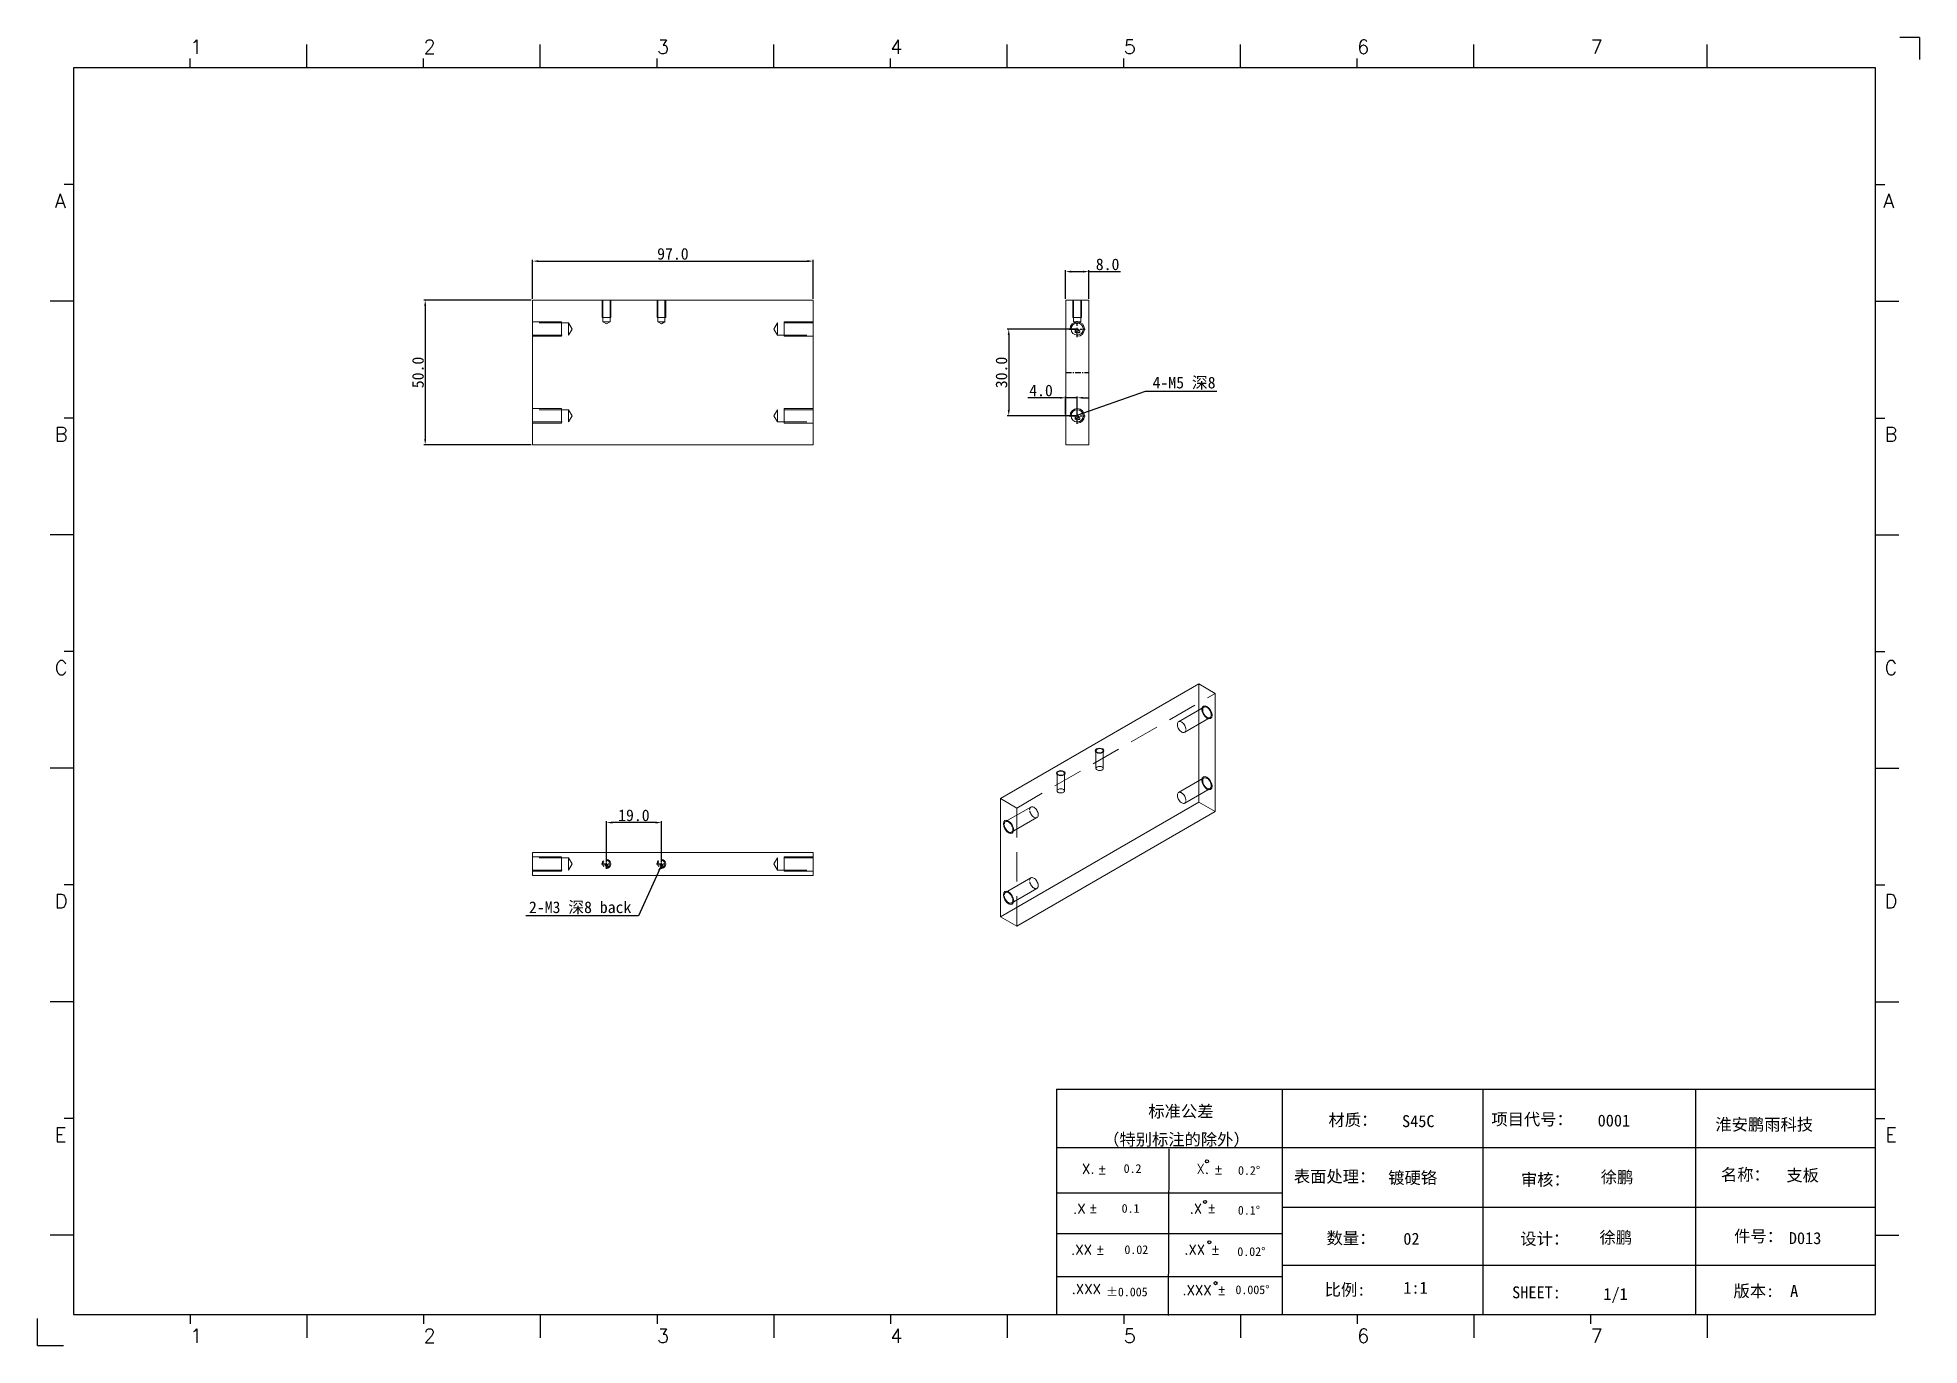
# Model space of a CAD drawing. Extents: x 83 to 30050, y -7164 to 695.
# Drawn here: x 21685 to 22336, y -3791 to -3339 of the extents above; entities that cross this region are included whole.
import ezdxf
from ezdxf.enums import TextEntityAlignment as Align

# ---------------------------------------------------------------- set-up
doc = ezdxf.new("R2010")
doc.units = 0
doc.header["$LTSCALE"] = 8
doc.header["$MEASUREMENT"] = 0
doc.header["$PDSIZE"] = 5
doc.linetypes.add('CENTER', pattern=[2, 1.25, -0.25, 0.25, -0.25])
doc.linetypes.add('HIDDEN', pattern=[1.905, 1.27, -0.635])
doc.layers.get('0').update_dxf_attribs({"linetype": 'CONTINUOUS'})
doc.layers.get('Defpoints').update_dxf_attribs({"linetype": 'CONTINUOUS'})
doc.layers.add('41', color=3, linetype='CONTINUOUS')
doc.layers.add('dim', color=82, linetype='CONTINUOUS', lineweight=9)
doc.layers.add('screw', color=33, linetype='CONTINUOUS', lineweight=13)
doc.styles.add('SIMPLEX', font='SIMPLEX')
doc.styles.get("Standard").update_dxf_attribs({"font": '', "height": 4})
doc.styles.add('TXT', font='txt.shx', dxfattribs={"bigfont": 'gbcbig.shx'})
doc.styles.get('Standard').set_extended_font_data('SimSun')
doc.dimstyles.new('ISO-25', dxfattribs={"dimtxt": 6, "dimasz": 2.5, "dimexe": 1.25, "dimexo": 0.625, "dimtad": 1, "dimdec": 1, "dimzin": 1, "dimdsep": 46, "dimtxsty": 'Standard', "dimcen": 2.5, "dimadec": 0, "dimazin": 0, "dimtm": 1e-09, "dimtfac": 1, "dimtdec": 1, "dimtmove": 0, "dimatfit": 3, "dimfxl": 1, "dimtolj": 1, "dimtzin": 0, "dimarcsym": 0})

msp = doc.modelspace()

# ---------------------------------------------------------------- texts
at = {"layer": 'dim', "char_height": 4}
for s, insert, attachment_point in [('\\A1;4-M5 深8', (22070.864, -3460.647), 7), ('\\A1;2-M3 深8 back', (21890.673, -3641.961), 9)]:
    msp.add_mtext(s, dxfattribs=dict(at, insert=insert, attachment_point=attachment_point))

# ---------------------------------------------------------------- blocks, each defined once
blk = doc.blocks.new('A$C0BB32EA6')
at = {"layer": '41'}
for p, q in [((90.21, 427.84), (90.21, 435.66)), ((168.4, 427.84), (168.4, 435.66)), ((168.4, 427.84), (168.4, 435.66)), ((168.4, 427.84), (168.4, 435.66)), ((246.58, 427.84), (246.58, 435.66)), ((246.58, 427.84), (246.58, 435.66)), ((324.77, 427.84), (324.77, 435.66)), ((402.96, 427.84), (402.96, 435.66)), ((481.15, 427.84), (481.15, 435.66)), ((559.34, 427.84), (559.34, 435.66)), ((51.11, 427.84), (51.11, 430.97)), ((129.3, 427.84), (129.3, 430.97)), ((129.3, 427.84), (129.3, 430.97)), ((129.3, 427.84), (129.3, 430.97)), ((207.49, 427.84), (207.49, 430.97)), ((207.49, 427.84), (207.49, 430.97)), ((285.68, 427.84), (285.68, 430.97)), ((363.87, 427.84), (363.87, 430.97)), ((442.06, 427.84), (442.06, 430.97)), ((615.63, 427.84), (12.02, 427.84)), ((12.02, 427.84), (12.02, 10.32)), ((615.63, 10.32), (615.63, 427.84)), ((12.02, 388.75), (8.89, 388.75)), ((615.63, 388.75), (618.76, 388.75)), ((12.02, 349.66), (4.2, 349.66)), ((615.63, 349.66), (623.45, 349.66)), ((12.02, 310.56), (8.89, 310.56)), ((615.63, 310.56), (618.76, 310.56)), ((12.02, 271.47), (4.2, 271.47)), ((615.63, 271.47), (623.45, 271.47)), ((12.02, 232.37), (8.89, 232.37)), ((615.63, 232.37), (618.76, 232.37)), ((12.02, 193.28), (4.2, 193.28)), ((615.63, 193.28), (623.45, 193.28)), ((12.02, 154.18), (8.89, 154.18)), ((615.63, 154.18), (618.76, 154.18)), ((12.02, 115.09), (4.2, 115.09)), ((615.63, 115.09), (623.45, 115.09)), ((341.34, 85.85), (615.63, 85.85)), ((341.34, 85.85), (341.34, 10.32)), ((416.87, 85.85), (416.87, 10.32)), ((484.16, 85.85), (484.16, 10.32)), ((555.4, 85.7), (555.4, 10.17)), ((12.02, 76), (8.89, 76)), ((615.63, 76), (618.76, 76)), ((615.63, 66.14), (341.34, 66.14)), ((378.86, 10.02), (379.1, 65.84)), ((341.34, 51.12), (416.87, 51.12)), ((615.63, 46.17), (416.87, 46.17)), ((12.02, 36.9), (4.2, 36.9)), ((341.34, 37.5), (401.12, 37.5)), ((341.34, 37.5), (416.87, 37.5)), ((615.63, 36.9), (623.45, 36.9)), ((615.63, 26.74), (416.87, 26.74)), ((341.34, 23.05), (401.87, 23.05)), ((341.34, 23.05), (401.87, 23.05)), ((341.34, 23.05), (401.87, 23.05)), ((341.34, 23.05), (401.87, 23.05)), ((341.34, 23.05), (401.87, 23.05)), ((341.34, 23.05), (416.87, 23.05)), ((12.02, 10.32), (615.63, 10.32)), ((51.11, 10.32), (51.11, 7.19)), ((90.21, 10.32), (90.21, 2.5)), ((129.3, 10.32), (129.3, 7.19)), ((168.4, 10.32), (168.4, 2.5)), ((207.49, 10.32), (207.49, 7.19)), ((246.58, 10.32), (246.58, 2.5)), ((285.68, 10.32), (285.68, 7.19)), ((324.77, 10.32), (324.77, 2.5)), ((326.34, 10.32), (401.87, 10.32)), ((363.87, 10.32), (363.87, 7.19)), ((402.96, 10.32), (402.96, 2.5)), ((442.06, 10.32), (442.06, 7.19)), ((481.15, 10.32), (481.15, 2.5)), ((520.24, 10.32), (520.24, 7.19)), ((559.34, 10.32), (559.34, 2.5))]:
    blk.add_line(p, q, dxfattribs=at)
at = {"layer": '41', "linetype": 'Continuous'}
for p, q in [((630.37, 437.94), (623.79, 437.94)), ((630.37, 437.94), (630.37, 430.59)), ((0, 0), (0, 8.98)), ((0, 0), (8.64, 0))]:
    blk.add_line(p, q, dxfattribs=at)
at = {"layer": '41'}
for centre in [(391.73, 61.61), (391.07, 48.04), (392.49, 34.54), (394.6, 20.83)]:
    blk.add_circle(centre, 0.516, dxfattribs=at)
at = {"layer": '41', "style": 'SIMPLEX'}
for s, height, p in [('1', 4.69, (51.11, 432.54)), ('2', 4.69, (129.3, 432.54)), ('3', 4.69, (207.49, 432.54)), ('4', 4.69, (285.68, 432.54)), ('5', 4.69, (363.87, 432.54)), ('6', 4.69, (442.06, 432.54)), ('7', 4.69, (520.24, 432.54)), ('A', 4.75, (5.76, 380.93)), ('A', 4.75, (618.27, 380.93)), ('B', 4.75, (5.76, 302.74)), ('B', 4.75, (618.72, 302.74)), ('C', 4.75, (5.76, 224.55)), ('C', 4.75, (618.72, 224.55)), ('D', 4.75, (5.76, 146.37)), ('D', 4.75, (618.72, 146.37)), ('E', 4.75, (5.76, 68.18)), ('E', 4.75, (618.95, 68.18)), ('X.', 3.284, (349.84, 57.49)), ('%%p', 3.284, (355.04, 57.36)), ('X.', 3.284, (388.21, 57.49)), ('%%p', 3.284, (394.07, 57.36)), ('.X', 3.284, (346.89, 44.16)), ('%%p', 3.284, (352.09, 44.33)), ('.X', 3.284, (385.9, 44.16)), ('%%p', 3.284, (391.76, 44.33)), ('.XX', 3.284, (346.2, 30.42)), ('%%p', 3.284, (354.44, 30.46)), ('.XX', 3.284, (384.11, 30.42)), ('%%p', 3.284, (393.01, 30.46)), ('.XXX', 3.284, (383.48, 16.83)), ('%%p', 3.284, (395.11, 16.95)), ('1', 4.69, (51.11, 0.87)), ('2', 4.69, (129.3, 0.87)), ('3', 4.69, (207.49, 0.87)), ('4', 4.69, (285.68, 0.87)), ('5', 4.69, (363.87, 0.87)), ('6', 4.69, (442.06, 0.87)), ('7', 4.69, (520.24, 0.87))]:
    blk.add_text(s, height=height, dxfattribs=at).set_placement(p)
at = {"layer": '41', "linetype": 'Continuous'}
for s, p in [('标准公差', (372.08, 76.36)), ('材质：', (432.42, 73.5)), ('项目代号：', (486.99, 73.71)), ('淮安鹏雨科技', (562.04, 71.96)), ('（特别标注的除外）', (356.94, 66.94)), ('表面处理：', (420.83, 54.55)), ('审核：', (496.9, 53.5)), ('名称：', (563.9, 55.18)), ('数量：', (431.79, 33.91)), ('设计：', (496.69, 33.7)), ('件号：', (568.32, 34.55)), ('比例:', (431.16, 16.65)), ('SHEET:', (493.95, 15.75)), ('1/1', (524.5, 15.18)), ('版本:', (568.11, 16.23))]:
    blk.add_text(s, height=4, dxfattribs=at).set_placement(p)
at = {"layer": '41'}
for s, p in [('0.2', (363.82, 57.75)), ('0.2%%D', (402.12, 57.11)), ('0.1', (363.14, 44.41)), ('0.1%%D', (402.07, 43.76)), ('0.02', (364.07, 30.58)), ('0.02%%D', (401.9, 29.93)), ('0.005%%D', (401.27, 17.16))]:
    blk.add_text(s, height=2.929, dxfattribs=at).set_placement(p)
at = {"layer": '41', "style": 'SIMPLEX'}
blk.add_text('.XXX', height=3.284, dxfattribs=at).set_placement((351.31, 18.87), align=Align.MIDDLE_CENTER)
at = {"layer": '41'}
blk.add_text('%%P0.005', height=2.929, dxfattribs=at).set_placement((364.87, 17.89), align=Align.MIDDLE_CENTER)
at = {"layer": '41', "linetype": 'Continuous'}
for tag, p in [('材质', (457.07, 73.08)), ('代号', (522.6, 73.29)), ('表面处理', (452.44, 54.13)), ('审核', (523.65, 54.34)), ('名称', (585.81, 54.97)), ('数量', (457.5, 33.7)), ('设计', (523.23, 34.13)), ('件号', (586.65, 33.91)), ('比例', (457.5, 17.28)), ('版本', (587.08, 16.23))]:
    blk.add_attdef(tag, p, '', height=4, dxfattribs=at)
blk = doc.blocks.new('*D1085')
at = {"layer": 'Defpoints', "color": 0}
for p in [(21953.55, -3416.25), (21856.55, -3429.73), (21953.55, -3429.73)]:
    blk.add_point(p, dxfattribs=at)
at = {"layer": 'dim', "color": 0, "lineweight": -2}
for p, q in [((21856.55, -3429.23), (21856.55, -3415.75)), ((21858.55, -3416.25), (21951.55, -3416.25)), ((21953.55, -3429.23), (21953.55, -3415.75))]:
    blk.add_line(p, q, dxfattribs=at)
at = {"layer": 'dim', "color": 0}
for points in [[(21858.55, -3415.91), (21858.55, -3416.58), (21856.55, -3416.25)], [(21951.55, -3415.91), (21951.55, -3416.58), (21953.55, -3416.25)]]:
    blk.add_solid(points, dxfattribs=at)
at = {"layer": 'dim', "color": 0, "insert": (21905.05, -3413.75), "char_height": 4, "attachment_point": 5}
blk.add_mtext('\\A1;97.0', dxfattribs=at)
blk = doc.blocks.new('*D1086')
at = {"layer": 'Defpoints', "color": 0}
for p in [(21856.55, -3429.73), (21819.42, -3479.73), (21856.55, -3479.73)]:
    blk.add_point(p, dxfattribs=at)
at = {"layer": 'dim', "color": 0, "lineweight": -2}
for p, q in [((21856.05, -3429.73), (21818.92, -3429.73)), ((21819.42, -3431.73), (21819.42, -3477.73)), ((21856.05, -3479.73), (21818.92, -3479.73))]:
    blk.add_line(p, q, dxfattribs=at)
at = {"layer": 'dim', "color": 0}
for points in [[(21819.08, -3431.73), (21819.75, -3431.73), (21819.42, -3429.73)], [(21819.08, -3477.73), (21819.75, -3477.73), (21819.42, -3479.73)]]:
    blk.add_solid(points, dxfattribs=at)
at = {"layer": 'dim', "color": 0, "insert": (21816.92, -3454.73), "char_height": 4, "attachment_point": 5, "rotation": 90}
blk.add_mtext('\\A1;50.0', dxfattribs=at)
blk = doc.blocks.new('*D1087')
at = {"layer": 'Defpoints', "color": 0}
for p in [(22048.82, -3419.88), (22040.82, -3429.73), (22048.82, -3429.73)]:
    blk.add_point(p, dxfattribs=at)
at = {"layer": 'dim', "color": 0, "lineweight": -2}
for p, q in [((22040.82, -3429.23), (22040.82, -3419.38)), ((22042.82, -3419.88), (22046.82, -3419.88)), ((22048.82, -3429.23), (22048.82, -3419.38)), ((22048.82, -3419.88), (22059.82, -3419.88))]:
    blk.add_line(p, q, dxfattribs=at)
at = {"layer": 'dim', "color": 0}
for points in [[(22042.82, -3419.55), (22042.82, -3420.22), (22040.82, -3419.88)], [(22046.82, -3419.55), (22046.82, -3420.22), (22048.82, -3419.88)]]:
    blk.add_solid(points, dxfattribs=at)
at = {"layer": 'dim', "color": 0, "insert": (22055.32, -3417.38), "char_height": 4, "attachment_point": 5}
blk.add_mtext('\\A1;8.0', dxfattribs=at)
blk = doc.blocks.new('*D1088')
at = {"layer": 'Defpoints', "color": 0}
for p in [(22044.82, -3439.73), (22021.14, -3469.73), (22044.82, -3469.73)]:
    blk.add_point(p, dxfattribs=at)
at = {"layer": 'dim', "color": 0, "lineweight": -2}
for p, q in [((22044.32, -3439.73), (22020.64, -3439.73)), ((22021.14, -3441.73), (22021.14, -3467.73)), ((22044.32, -3469.73), (22020.64, -3469.73))]:
    blk.add_line(p, q, dxfattribs=at)
at = {"layer": 'dim', "color": 0}
for points in [[(22020.81, -3441.73), (22021.48, -3441.73), (22021.14, -3439.73)], [(22020.81, -3467.73), (22021.48, -3467.73), (22021.14, -3469.73)]]:
    blk.add_solid(points, dxfattribs=at)
at = {"layer": 'dim', "color": 0, "insert": (22018.64, -3454.73), "char_height": 4, "attachment_point": 5, "rotation": 90}
blk.add_mtext('\\A1;30.0', dxfattribs=at)
blk = doc.blocks.new('screw_m5_l')
at = {"layer": 'screw', "color": 1, "linetype": 'CENTER', "ltscale": 0.3175}
for p, q in [((-2.75, 0), (2.75, 0)), ((0, -2.75), (0, 2.75))]:
    blk.add_line(p, q, dxfattribs=at)
at = {"layer": 'screw', "color": 33, "linetype": 'Continuous'}
blk.add_circle((0, 0), 2.1, dxfattribs=at)
at = {"layer": 'screw', "color": 92, "linetype": 'Continuous'}
blk.add_arc((0, 0), 2.5, 270, 180, dxfattribs=at)
at = {"layer": 'screw', "color": 6, "linetype": 'Continuous', "style": 'TXT'}
blk.add_text('M5', height=1, dxfattribs=at).set_placement((-0.85, -1.25))
blk = doc.blocks.new('screw_m3_g')
at = {"layer": 'screw', "color": 1, "linetype": 'CENTER', "ltscale": 0.1905}
for p, q in [((-1.65, 0), (1.65, 0)), ((0, -1.65), (0, 1.65))]:
    blk.add_line(p, q, dxfattribs=at)
at = {"layer": 'screw', "color": 33, "linetype": 'HIDDEN', "ltscale": 0.1905}
blk.add_circle((0, 0), 1.25, dxfattribs=at)
at = {"layer": 'screw', "color": 92, "linetype": 'HIDDEN', "ltscale": 0.1905}
blk.add_arc((0, 0), 1.5, 270, 180, dxfattribs=at)
at = {"layer": 'screw', "color": 6, "style": 'TXT'}
blk.add_text('M3', height=0.6, dxfattribs=at).set_placement((-0.51, -0.75))
blk = doc.blocks.new('*D1093')
at = {"layer": 'Defpoints', "color": 0}
for p in [(21882.05, -3610.29), (21882.05, -3624.59), (21901.05, -3624.59)]:
    blk.add_point(p, dxfattribs=at)
at = {"layer": 'dim', "color": 0, "lineweight": -2}
for p, q in [((21882.05, -3624.09), (21882.05, -3609.79)), ((21899.05, -3610.29), (21884.05, -3610.29)), ((21901.05, -3624.09), (21901.05, -3609.79))]:
    blk.add_line(p, q, dxfattribs=at)
at = {"layer": 'dim', "color": 0}
for points in [[(21884.05, -3609.95), (21884.05, -3610.62), (21882.05, -3610.29)], [(21899.05, -3609.95), (21899.05, -3610.62), (21901.05, -3610.29)]]:
    blk.add_solid(points, dxfattribs=at)
at = {"layer": 'dim', "color": 0, "insert": (21891.55, -3607.79), "char_height": 4, "attachment_point": 5}
blk.add_mtext('\\A1;19.0', dxfattribs=at)
blk = doc.blocks.new('*D1399')
at = {"layer": 'Defpoints', "color": 0}
for p in [(22040.82, -3463.48), (22040.82, -3469.73), (22044.82, -3469.73)]:
    blk.add_point(p, dxfattribs=at)
at = {"layer": 'dim', "color": 0, "lineweight": -2}
for p, q in [((22038.82, -3463.48), (22027.78, -3463.48)), ((22040.82, -3469.23), (22040.82, -3462.98)), ((22044.82, -3463.48), (22040.82, -3463.48)), ((22044.82, -3469.23), (22044.82, -3462.98)), ((22046.82, -3463.48), (22048.82, -3463.48))]:
    blk.add_line(p, q, dxfattribs=at)
at = {"layer": 'dim', "color": 0}
for points in [[(22038.82, -3463.14), (22038.82, -3463.81), (22040.82, -3463.48)], [(22046.82, -3463.14), (22046.82, -3463.81), (22044.82, -3463.48)]]:
    blk.add_solid(points, dxfattribs=at)
at = {"layer": 'dim', "color": 0, "insert": (22032.3, -3460.98), "char_height": 4, "attachment_point": 5}
blk.add_mtext('\\A1;4.0', dxfattribs=at)

# ---------------------------------------------------------------- dimensions: what is measured, and where the dimension line sits
at = {"layer": 'dim'}
for base, p1, p2, picture, middle in [((21953.548, -3416.247), (21856.548, -3429.725), (21953.548, -3429.725), '*D1085', (21905.048, -3413.748)), ((22048.824, -3419.882), (22040.824, -3429.725), (22048.824, -3429.725), '*D1087', (22055.323, -3417.382)), ((22040.824, -3463.475), (22044.824, -3469.725), (22040.824, -3469.725), '*D1399', (22032.302, -3460.976)), ((21882.048, -3610.287), (21901.048, -3624.59), (21882.048, -3624.59), '*D1093', (21891.548, -3607.788))]:
    dim = msp.add_linear_dim(base=base, p1=p1, p2=p2, dimstyle='ISO-25', override={"dimtxt": 2.5, "dimasz": 2, "dimexe": 0.49975, "dimexo": 0.49975, "dimgap": 0.49975}, dxfattribs=at)
    dim.commit()
    dim.dimension.update_dxf_attribs({"geometry": picture, "text_midpoint": middle})
for base, p1, p2, picture, middle in [((21819.416, -3479.725), (21856.548, -3429.725), (21856.548, -3479.725), '*D1086', (21816.917, -3454.725)), ((22021.144, -3469.725), (22044.824, -3439.725), (22044.824, -3469.725), '*D1088', (22018.644, -3454.725))]:
    dim = msp.add_linear_dim(base=base, p1=p1, p2=p2, angle=90, dimstyle='ISO-25', override={"dimtxt": 2.5, "dimasz": 2, "dimexe": 0.49975, "dimexo": 0.49975, "dimgap": 0.49975}, dxfattribs=at)
    dim.commit()
    dim.dimension.update_dxf_attribs({"geometry": picture, "text_midpoint": middle})

# ---------------------------------------------------------------- linework, layer by layer
at = {"color": 7, "linetype": 'Continuous', "lineweight": 15}
for p, q in [((21856.548, -3429.725), (21953.548, -3429.725)), ((21856.548, -3479.725), (21856.548, -3429.725)), ((21953.548, -3479.725), (21953.548, -3429.725)), ((22040.824, -3479.725), (22040.824, -3429.725)), ((22040.824, -3429.725), (22048.824, -3429.725)), ((22048.824, -3429.725), (22048.824, -3479.725)), ((21856.548, -3479.725), (21953.548, -3479.725)), ((22048.824, -3479.725), (22040.824, -3479.725)), ((22018.262, -3601.984), (22086.851, -3562.388)), ((22086.851, -3603.215), (22086.851, -3562.388)), ((22086.851, -3562.388), (22092.508, -3565.654)), ((22092.508, -3565.654), (22092.508, -3606.481)), ((22018.262, -3642.811), (22018.262, -3601.984)), ((22018.262, -3642.811), (22086.851, -3603.215)), ((22092.508, -3606.481), (22086.851, -3603.215)), ((22023.919, -3646.077), (22092.508, -3606.481)), ((21856.548, -3628.59), (21856.548, -3620.59)), ((21856.548, -3620.59), (21953.548, -3620.59)), ((21953.548, -3628.59), (21953.548, -3620.59)), ((21856.548, -3628.59), (21953.548, -3628.59)), ((22023.919, -3646.077), (22018.262, -3642.811))]:
    msp.add_line(p, q, dxfattribs=at)
at = {"color": 7, "linetype": 'Continuous', "lineweight": 0}
for p, q in [((21880.548, -3429.725), (21880.548, -3435.725)), ((21883.548, -3429.725), (21883.548, -3435.725)), ((21899.548, -3429.725), (21899.548, -3435.725)), ((21902.548, -3429.725), (21902.548, -3435.725)), ((22043.324, -3429.725), (22043.324, -3435.725)), ((22043.324, -3429.725), (22043.324, -3435.725)), ((22046.324, -3429.725), (22046.324, -3435.725)), ((22046.324, -3429.725), (22046.324, -3435.725)), ((21856.548, -3437.225), (21866.548, -3437.225)), ((21953.548, -3437.225), (21943.548, -3437.225)), ((21856.548, -3442.225), (21866.548, -3442.225)), ((21953.548, -3442.225), (21943.548, -3442.225)), ((21856.548, -3467.225), (21866.548, -3467.225)), ((21953.548, -3467.225), (21943.548, -3467.225)), ((21856.548, -3472.225), (21866.548, -3472.225)), ((21953.548, -3472.225), (21943.548, -3472.225)), ((21856.548, -3622.09), (21866.548, -3622.09)), ((21856.548, -3622.09), (21866.548, -3622.09)), ((21953.548, -3622.09), (21943.548, -3622.09)), ((21953.548, -3622.09), (21943.548, -3622.09)), ((21856.548, -3627.09), (21866.548, -3627.09)), ((21856.548, -3627.09), (21866.548, -3627.09)), ((21953.548, -3627.09), (21943.548, -3627.09)), ((21953.548, -3627.09), (21943.548, -3627.09))]:
    msp.add_line(p, q, dxfattribs=at)
at = {"color": 7, "linetype": 'HIDDEN', "lineweight": 0}
for p, q in [((21880.798, -3429.725), (21880.798, -3437.225)), ((21883.298, -3437.225), (21883.298, -3429.725)), ((21899.798, -3429.725), (21899.798, -3437.225)), ((21902.298, -3437.225), (21902.298, -3429.725)), ((22043.574, -3429.725), (22043.574, -3437.225)), ((22046.074, -3437.225), (22046.074, -3429.725)), ((21868.948, -3437.625), (21856.548, -3437.625)), ((21866.548, -3442.225), (21866.548, -3437.225)), ((21868.948, -3439.725), (21868.948, -3437.625)), ((21870.21, -3439.725), (21868.948, -3437.625)), ((21868.948, -3441.825), (21868.948, -3439.725)), ((21868.948, -3441.825), (21870.21, -3439.725)), ((21880.548, -3435.725), (21883.548, -3435.725)), ((21880.798, -3437.225), (21883.298, -3437.225)), ((21880.798, -3437.225), (21882.048, -3437.977)), ((21882.048, -3437.977), (21883.298, -3437.225)), ((21899.548, -3435.725), (21902.548, -3435.725)), ((21899.798, -3437.225), (21902.298, -3437.225)), ((21899.798, -3437.225), (21901.048, -3437.977)), ((21901.048, -3437.977), (21902.298, -3437.225)), ((21941.148, -3437.625), (21939.886, -3439.725)), ((21939.886, -3439.725), (21941.148, -3441.825)), ((21941.148, -3437.625), (21941.148, -3441.825)), ((21953.548, -3437.625), (21941.148, -3437.625)), ((21943.548, -3437.225), (21943.548, -3442.225)), ((22043.324, -3435.725), (22046.324, -3435.725)), ((22043.324, -3435.725), (22046.324, -3435.725)), ((22043.574, -3437.225), (22046.074, -3437.225)), ((22043.574, -3437.225), (22044.824, -3437.977)), ((22044.824, -3437.977), (22046.074, -3437.225)), ((21856.548, -3441.825), (21868.948, -3441.825)), ((21941.148, -3441.825), (21953.548, -3441.825)), ((21866.548, -3472.225), (21866.548, -3467.225)), ((21943.548, -3467.225), (21943.548, -3472.225)), ((21868.948, -3467.625), (21856.548, -3467.625)), ((21856.548, -3471.825), (21868.948, -3471.825)), ((21868.948, -3469.725), (21868.948, -3467.625)), ((21870.21, -3469.725), (21868.948, -3467.625)), ((21868.948, -3471.825), (21868.948, -3469.725)), ((21868.948, -3471.825), (21870.21, -3469.725)), ((21941.148, -3467.625), (21939.886, -3469.725)), ((21939.886, -3469.725), (21941.148, -3471.825)), ((21941.148, -3467.625), (21941.148, -3471.825)), ((21953.548, -3467.625), (21941.148, -3467.625)), ((21941.148, -3471.825), (21953.548, -3471.825)), ((22023.919, -3605.25), (22092.508, -3565.654)), ((22088.63, -3570.368), (22079.861, -3575.429)), ((22081.961, -3579.067), (22090.729, -3574.005)), ((22051.306, -3585.452), (22051.306, -3591.576)), ((22053.806, -3591.576), (22053.806, -3585.452)), ((22037.871, -3593.208), (22037.871, -3599.332)), ((22040.371, -3599.332), (22040.371, -3593.208)), ((22088.63, -3594.864), (22079.861, -3599.926)), ((22018.262, -3601.984), (22023.919, -3605.25)), ((22081.961, -3603.563), (22090.729, -3598.501)), ((22028.808, -3604.902), (22020.04, -3609.963)), ((22022.14, -3613.601), (22030.908, -3608.539)), ((22023.919, -3605.25), (22023.919, -3646.077)), ((21868.948, -3622.49), (21856.548, -3622.49)), ((21866.548, -3627.09), (21866.548, -3622.09)), ((21866.548, -3627.09), (21866.548, -3622.09)), ((21868.948, -3626.69), (21868.948, -3622.49)), ((21870.21, -3624.59), (21868.948, -3622.49)), ((21941.148, -3622.49), (21939.886, -3624.59)), ((21941.148, -3622.49), (21941.148, -3626.69)), ((21953.548, -3622.49), (21941.148, -3622.49)), ((21943.548, -3622.09), (21943.548, -3627.09)), ((21943.548, -3622.09), (21943.548, -3627.09)), ((21856.548, -3626.69), (21868.948, -3626.69)), ((21868.948, -3626.69), (21870.21, -3624.59)), ((21939.886, -3624.59), (21941.148, -3626.69)), ((21941.148, -3626.69), (21953.548, -3626.69)), ((22028.808, -3629.398), (22020.04, -3634.46)), ((22022.14, -3638.097), (22030.908, -3633.035))]:
    msp.add_line(p, q, dxfattribs=at)
at = {"color": 1, "linetype": 'CENTER', "ltscale": 0.3175}
for p, q in [((22042.074, -3439.725), (22047.574, -3439.725)), ((22044.824, -3442.475), (22044.824, -3436.975)), ((22044.824, -3472.475), (22044.824, -3466.975)), ((22042.074, -3469.725), (22047.574, -3469.725))]:
    msp.add_line(p, q, dxfattribs=at)
at = {"color": 1, "linetype": 'CENTER', "ltscale": 0.2032}
msp.add_line((22040.824, -3454.725), (22048.824, -3454.725), dxfattribs=at)
at = {"color": 1, "linetype": 'CENTER', "ltscale": 0.1905}
for p, q in [((21882.048, -3626.24), (21882.048, -3622.94)), ((21901.048, -3626.24), (21901.048, -3622.94)), ((21880.398, -3624.59), (21883.698, -3624.59)), ((21899.398, -3624.59), (21902.698, -3624.59))]:
    msp.add_line(p, q, dxfattribs=at)
at = {"color": 7, "linetype": 'Continuous', "lineweight": 0, "flags": 128}
for points in [[(22089.68, -3570.145), (22090.356, -3570.691), (22090.93, -3571.464), (22091.313, -3572.348), (22091.447, -3573.207), (22091.313, -3573.91), (22090.93, -3574.351), (22090.356, -3574.463), (22089.68, -3574.228), (22089.003, -3573.682), (22088.43, -3572.908), (22088.046, -3572.025), (22087.912, -3571.166), (22088.046, -3570.462), (22088.43, -3570.021), (22089.003, -3569.91), (22089.68, -3570.145)], [(22051.496, -3586.064), (22051.982, -3586.252), (22052.556, -3586.318), (22053.13, -3586.252), (22053.617, -3586.064), (22053.942, -3585.783), (22054.056, -3585.452), (22053.942, -3585.12), (22053.617, -3584.839), (22053.13, -3584.652), (22052.556, -3584.586), (22051.982, -3584.652), (22051.496, -3584.839), (22051.171, -3585.12), (22051.056, -3585.452), (22051.171, -3585.783), (22051.496, -3586.064)], [(22038.061, -3593.82), (22038.547, -3594.008), (22039.121, -3594.073), (22039.695, -3594.008), (22040.182, -3593.82), (22040.507, -3593.539), (22040.621, -3593.208), (22040.507, -3592.876), (22040.182, -3592.595), (22039.695, -3592.408), (22039.121, -3592.342), (22038.547, -3592.408), (22038.061, -3592.595), (22037.736, -3592.876), (22037.621, -3593.208), (22037.736, -3593.539), (22038.061, -3593.82)], [(22089.68, -3594.641), (22090.356, -3595.187), (22090.93, -3595.961), (22091.313, -3596.844), (22091.447, -3597.703), (22091.313, -3598.407), (22090.93, -3598.848), (22090.356, -3598.959), (22089.68, -3598.724), (22089.003, -3598.178), (22088.43, -3597.404), (22088.046, -3596.521), (22087.912, -3595.662), (22088.046, -3594.959), (22088.43, -3594.518), (22089.003, -3594.406), (22089.68, -3594.641)], [(22021.09, -3609.741), (22020.414, -3609.506), (22019.84, -3609.617), (22019.457, -3610.058), (22019.322, -3610.762), (22019.457, -3611.62), (22019.84, -3612.504), (22020.414, -3613.278), (22021.09, -3613.823), (22021.767, -3614.059), (22022.34, -3613.947), (22022.723, -3613.506), (22022.858, -3612.803), (22022.723, -3611.944), (22022.34, -3611.06), (22021.767, -3610.287), (22021.09, -3609.741)], [(22021.09, -3634.237), (22020.414, -3634.002), (22019.84, -3634.113), (22019.457, -3634.554), (22019.322, -3635.258), (22019.457, -3636.117), (22019.84, -3637), (22020.414, -3637.774), (22021.09, -3638.32), (22021.767, -3638.555), (22022.34, -3638.443), (22022.723, -3638.002), (22022.858, -3637.299), (22022.723, -3636.44), (22022.34, -3635.557), (22021.767, -3634.783), (22021.09, -3634.237)]]:
    msp.add_lwpolyline(points, dxfattribs=at)
at = {"color": 7, "linetype": 'Continuous', "lineweight": 15, "flags": 128}
for points in [[(22091.164, -3573.044), (22091.138, -3572.704), (22091.058, -3572.345), (22090.929, -3571.98), (22090.754, -3571.623), (22090.541, -3571.287), (22090.296, -3570.983), (22090.03, -3570.722), (22089.75, -3570.514), (22089.468, -3570.367), (22089.194, -3570.286), (22088.937, -3570.273), (22088.707, -3570.329), (22088.512, -3570.453), (22088.36, -3570.639), (22088.255, -3570.881), (22088.201, -3571.17), (22088.201, -3571.496), (22088.255, -3571.847), (22088.36, -3572.21), (22088.512, -3572.572), (22088.707, -3572.921), (22088.937, -3573.243), (22089.194, -3573.526), (22089.468, -3573.762), (22089.75, -3573.94), (22090.03, -3574.055), (22090.296, -3574.102), (22090.541, -3574.08), (22090.754, -3573.99), (22090.929, -3573.835), (22091.058, -3573.619), (22091.138, -3573.353), (22091.164, -3573.044)], [(22091.164, -3597.54), (22091.138, -3597.2), (22091.058, -3596.841), (22090.929, -3596.477), (22090.754, -3596.12), (22090.541, -3595.783), (22090.296, -3595.479), (22090.03, -3595.218), (22089.75, -3595.011), (22089.468, -3594.863), (22089.194, -3594.782), (22088.937, -3594.769), (22088.707, -3594.825), (22088.512, -3594.949), (22088.36, -3595.135), (22088.255, -3595.377), (22088.201, -3595.666), (22088.201, -3595.992), (22088.255, -3596.343), (22088.36, -3596.706), (22088.512, -3597.069), (22088.707, -3597.417), (22088.937, -3597.739), (22089.194, -3598.023), (22089.468, -3598.258), (22089.75, -3598.436), (22090.03, -3598.551), (22090.296, -3598.598), (22090.541, -3598.577), (22090.754, -3598.486), (22090.929, -3598.331), (22091.058, -3598.116), (22091.138, -3597.849), (22091.164, -3597.54)]]:
    msp.add_lwpolyline(points, dxfattribs=at)
at = {"color": 7, "linetype": 'HIDDEN', "lineweight": 0, "flags": 128}
for points in [[(22082.396, -3578.105), (22082.369, -3577.765), (22082.29, -3577.407), (22082.161, -3577.042), (22081.986, -3576.685), (22081.773, -3576.349), (22081.528, -3576.044), (22081.261, -3575.784), (22080.982, -3575.576), (22080.7, -3575.429), (22080.426, -3575.347), (22080.169, -3575.334), (22079.939, -3575.391), (22079.744, -3575.514), (22079.592, -3575.7), (22079.487, -3575.942), (22079.433, -3576.232), (22079.433, -3576.558), (22079.487, -3576.909), (22079.592, -3577.272), (22079.744, -3577.634), (22079.939, -3577.983), (22080.169, -3578.304), (22080.426, -3578.588), (22080.7, -3578.823), (22080.982, -3579.002), (22081.261, -3579.117), (22081.528, -3579.164), (22081.773, -3579.142), (22081.986, -3579.052), (22082.161, -3578.896), (22082.29, -3578.681), (22082.369, -3578.414), (22082.396, -3578.105)], [(22051.673, -3585.962), (22051.481, -3585.819), (22051.356, -3585.653), (22051.307, -3585.474), (22051.337, -3585.294), (22051.443, -3585.124), (22051.619, -3584.974), (22051.854, -3584.855), (22052.133, -3584.773), (22052.439, -3584.733), (22052.752, -3584.739), (22053.053, -3584.789), (22053.323, -3584.881), (22053.544, -3585.009), (22053.704, -3585.165), (22053.791, -3585.339), (22053.801, -3585.52), (22053.733, -3585.696), (22053.59, -3585.857), (22053.383, -3585.993), (22053.124, -3586.095), (22052.829, -3586.156), (22052.517, -3586.173), (22052.208, -3586.145), (22051.92, -3586.073), (22051.673, -3585.962)], [(22051.673, -3592.086), (22051.481, -3591.943), (22051.356, -3591.777), (22051.307, -3591.598), (22051.337, -3591.418), (22051.443, -3591.248), (22051.619, -3591.098), (22051.854, -3590.979), (22052.133, -3590.897), (22052.439, -3590.857), (22052.752, -3590.863), (22053.053, -3590.913), (22053.323, -3591.006), (22053.544, -3591.133), (22053.704, -3591.289), (22053.791, -3591.463), (22053.801, -3591.644), (22053.733, -3591.82), (22053.59, -3591.981), (22053.383, -3592.117), (22053.124, -3592.219), (22052.829, -3592.28), (22052.517, -3592.297), (22052.208, -3592.269), (22051.92, -3592.197), (22051.673, -3592.086)], [(22038.238, -3593.718), (22038.045, -3593.575), (22037.921, -3593.409), (22037.872, -3593.23), (22037.902, -3593.05), (22038.008, -3592.88), (22038.184, -3592.73), (22038.419, -3592.611), (22038.698, -3592.529), (22039.004, -3592.489), (22039.317, -3592.495), (22039.618, -3592.545), (22039.888, -3592.637), (22040.109, -3592.765), (22040.269, -3592.921), (22040.356, -3593.095), (22040.366, -3593.275), (22040.298, -3593.452), (22040.155, -3593.613), (22039.948, -3593.749), (22039.689, -3593.85), (22039.394, -3593.912), (22039.082, -3593.929), (22038.773, -3593.9), (22038.485, -3593.829), (22038.238, -3593.718)], [(22038.238, -3599.842), (22038.045, -3599.699), (22037.921, -3599.533), (22037.872, -3599.354), (22037.902, -3599.174), (22038.008, -3599.004), (22038.184, -3598.854), (22038.419, -3598.735), (22038.698, -3598.653), (22039.004, -3598.613), (22039.317, -3598.619), (22039.618, -3598.669), (22039.888, -3598.761), (22040.109, -3598.889), (22040.269, -3599.045), (22040.356, -3599.219), (22040.366, -3599.399), (22040.298, -3599.576), (22040.155, -3599.737), (22039.948, -3599.873), (22039.689, -3599.975), (22039.394, -3600.036), (22039.082, -3600.053), (22038.773, -3600.025), (22038.485, -3599.953), (22038.238, -3599.842)], [(22082.396, -3602.602), (22082.369, -3602.262), (22082.29, -3601.903), (22082.161, -3601.538), (22081.986, -3601.181), (22081.773, -3600.845), (22081.528, -3600.541), (22081.261, -3600.28), (22080.982, -3600.072), (22080.7, -3599.925), (22080.426, -3599.843), (22080.169, -3599.831), (22079.939, -3599.887), (22079.744, -3600.01), (22079.592, -3600.197), (22079.487, -3600.439), (22079.433, -3600.728), (22079.433, -3601.054), (22079.487, -3601.405), (22079.592, -3601.768), (22079.744, -3602.13), (22079.939, -3602.479), (22080.169, -3602.801), (22080.426, -3603.084), (22080.7, -3603.32), (22080.982, -3603.498), (22081.261, -3603.613), (22081.528, -3603.66), (22081.773, -3603.638), (22081.986, -3603.548), (22082.161, -3603.393), (22082.29, -3603.177), (22082.369, -3602.911), (22082.396, -3602.602)], [(22019.605, -3610.925), (22019.632, -3610.616), (22019.712, -3610.349), (22019.841, -3610.134), (22020.015, -3609.978), (22020.229, -3609.888), (22020.473, -3609.866), (22020.74, -3609.914), (22021.02, -3610.029), (22021.302, -3610.207), (22021.576, -3610.442), (22021.833, -3610.726), (22022.063, -3611.048), (22022.257, -3611.396), (22022.41, -3611.758), (22022.515, -3612.122), (22022.568, -3612.472), (22022.568, -3612.798), (22022.515, -3613.088), (22022.41, -3613.33), (22022.257, -3613.516), (22022.063, -3613.639), (22021.833, -3613.696), (22021.576, -3613.683), (22021.302, -3613.601), (22021.02, -3613.454), (22020.74, -3613.246), (22020.473, -3612.986), (22020.229, -3612.682), (22020.015, -3612.345), (22019.841, -3611.988), (22019.712, -3611.624), (22019.632, -3611.265), (22019.605, -3610.925)], [(22028.373, -3605.863), (22028.4, -3605.554), (22028.48, -3605.287), (22028.609, -3605.072), (22028.784, -3604.917), (22028.997, -3604.826), (22029.241, -3604.805), (22029.508, -3604.852), (22029.788, -3604.967), (22030.07, -3605.145), (22030.344, -3605.38), (22030.601, -3605.664), (22030.831, -3605.986), (22031.026, -3606.334), (22031.178, -3606.697), (22031.283, -3607.06), (22031.337, -3607.411), (22031.337, -3607.737), (22031.283, -3608.026), (22031.178, -3608.268), (22031.026, -3608.454), (22030.831, -3608.578), (22030.601, -3608.634), (22030.344, -3608.621), (22030.07, -3608.54), (22029.788, -3608.392), (22029.508, -3608.185), (22029.241, -3607.924), (22028.997, -3607.62), (22028.784, -3607.283), (22028.609, -3606.926), (22028.48, -3606.562), (22028.4, -3606.203), (22028.373, -3605.863)], [(22028.373, -3630.359), (22028.4, -3630.05), (22028.48, -3629.784), (22028.609, -3629.568), (22028.784, -3629.413), (22028.997, -3629.323), (22029.241, -3629.301), (22029.508, -3629.348), (22029.788, -3629.463), (22030.07, -3629.641), (22030.344, -3629.877), (22030.601, -3630.16), (22030.831, -3630.482), (22031.026, -3630.83), (22031.178, -3631.193), (22031.283, -3631.556), (22031.337, -3631.907), (22031.337, -3632.233), (22031.283, -3632.522), (22031.178, -3632.764), (22031.026, -3632.95), (22030.831, -3633.074), (22030.601, -3633.13), (22030.344, -3633.117), (22030.07, -3633.036), (22029.788, -3632.889), (22029.508, -3632.681), (22029.241, -3632.42), (22028.997, -3632.116), (22028.784, -3631.78), (22028.609, -3631.423), (22028.48, -3631.058), (22028.4, -3630.699), (22028.373, -3630.359)], [(22019.605, -3635.421), (22019.632, -3635.112), (22019.712, -3634.845), (22019.841, -3634.63), (22020.015, -3634.475), (22020.229, -3634.384), (22020.473, -3634.362), (22020.74, -3634.41), (22021.02, -3634.525), (22021.302, -3634.703), (22021.576, -3634.938), (22021.833, -3635.222), (22022.063, -3635.544), (22022.257, -3635.892), (22022.41, -3636.255), (22022.515, -3636.618), (22022.568, -3636.969), (22022.568, -3637.295), (22022.515, -3637.584), (22022.41, -3637.826), (22022.257, -3638.012), (22022.063, -3638.136), (22021.833, -3638.192), (22021.576, -3638.179), (22021.302, -3638.098), (22021.02, -3637.95), (22020.74, -3637.743), (22020.473, -3637.482), (22020.229, -3637.178), (22020.015, -3636.841), (22019.841, -3636.484), (22019.712, -3636.12), (22019.632, -3635.761), (22019.605, -3635.421)]]:
    msp.add_lwpolyline(points, dxfattribs=at)

# ---------------------------------------------------------------- block references
at = {"layer": '41', "linetype": 'Continuous', "xscale": 1.031956070400156, "yscale": 1.031956070399929, "zscale": 1.0319560704}
msp.add_blockref('A$C0BB32EA6', (21685.429, -3790.955), dxfattribs=at).add_auto_attribs({'版本': 'A', '件号': 'D013', '名称': '支板', '设计': '徐鹏', '审核': '徐鹏', '代号': '0001', '比例': '1:1', '数量': '02', '表面处理': '镀硬铬', '材质': 'S45C'})
at = {"layer": 'screw'}
for name, p in [('screw_m5_l', (22044.824, -3439.725)), ('screw_m5_l', (22044.824, -3469.725)), ('screw_m3_g', (21882.048, -3624.59)), ('screw_m3_g', (21901.048, -3624.59))]:
    msp.add_blockref(name, p, dxfattribs=at)

msp.set_redraw_order([(e.dxf.handle, doc.entitydb.next_handle()) for e in msp.query("TEXT MTEXT ATTDEF DIMENSION ARC_DIMENSION")])  # texts and dimensions are drawn at this point

# ---------------------------------------------------------------- leaders
at = {"layer": 'dim', "annotation_type": 0, "has_hookline": 1}
for points, hookline_direction, text_width in [([(22044.824, -3469.499), (22068.364, -3461.147), (22070.364, -3461.147)], 0, 22.222), ([(21901.048, -3625.003), (21893.173, -3642.461), (21891.173, -3642.461)], 1, 36.511)]:
    msp.add_leader(points, dimstyle='ISO-25', override={"dimtxt": 2.5, "dimasz": 2, "dimexe": 0.49975, "dimexo": 0.49975, "dimgap": 0.49975}, dxfattribs=dict(at, hookline_direction=hookline_direction, text_width=text_width))

doc.saveas('drawing.dxf')
